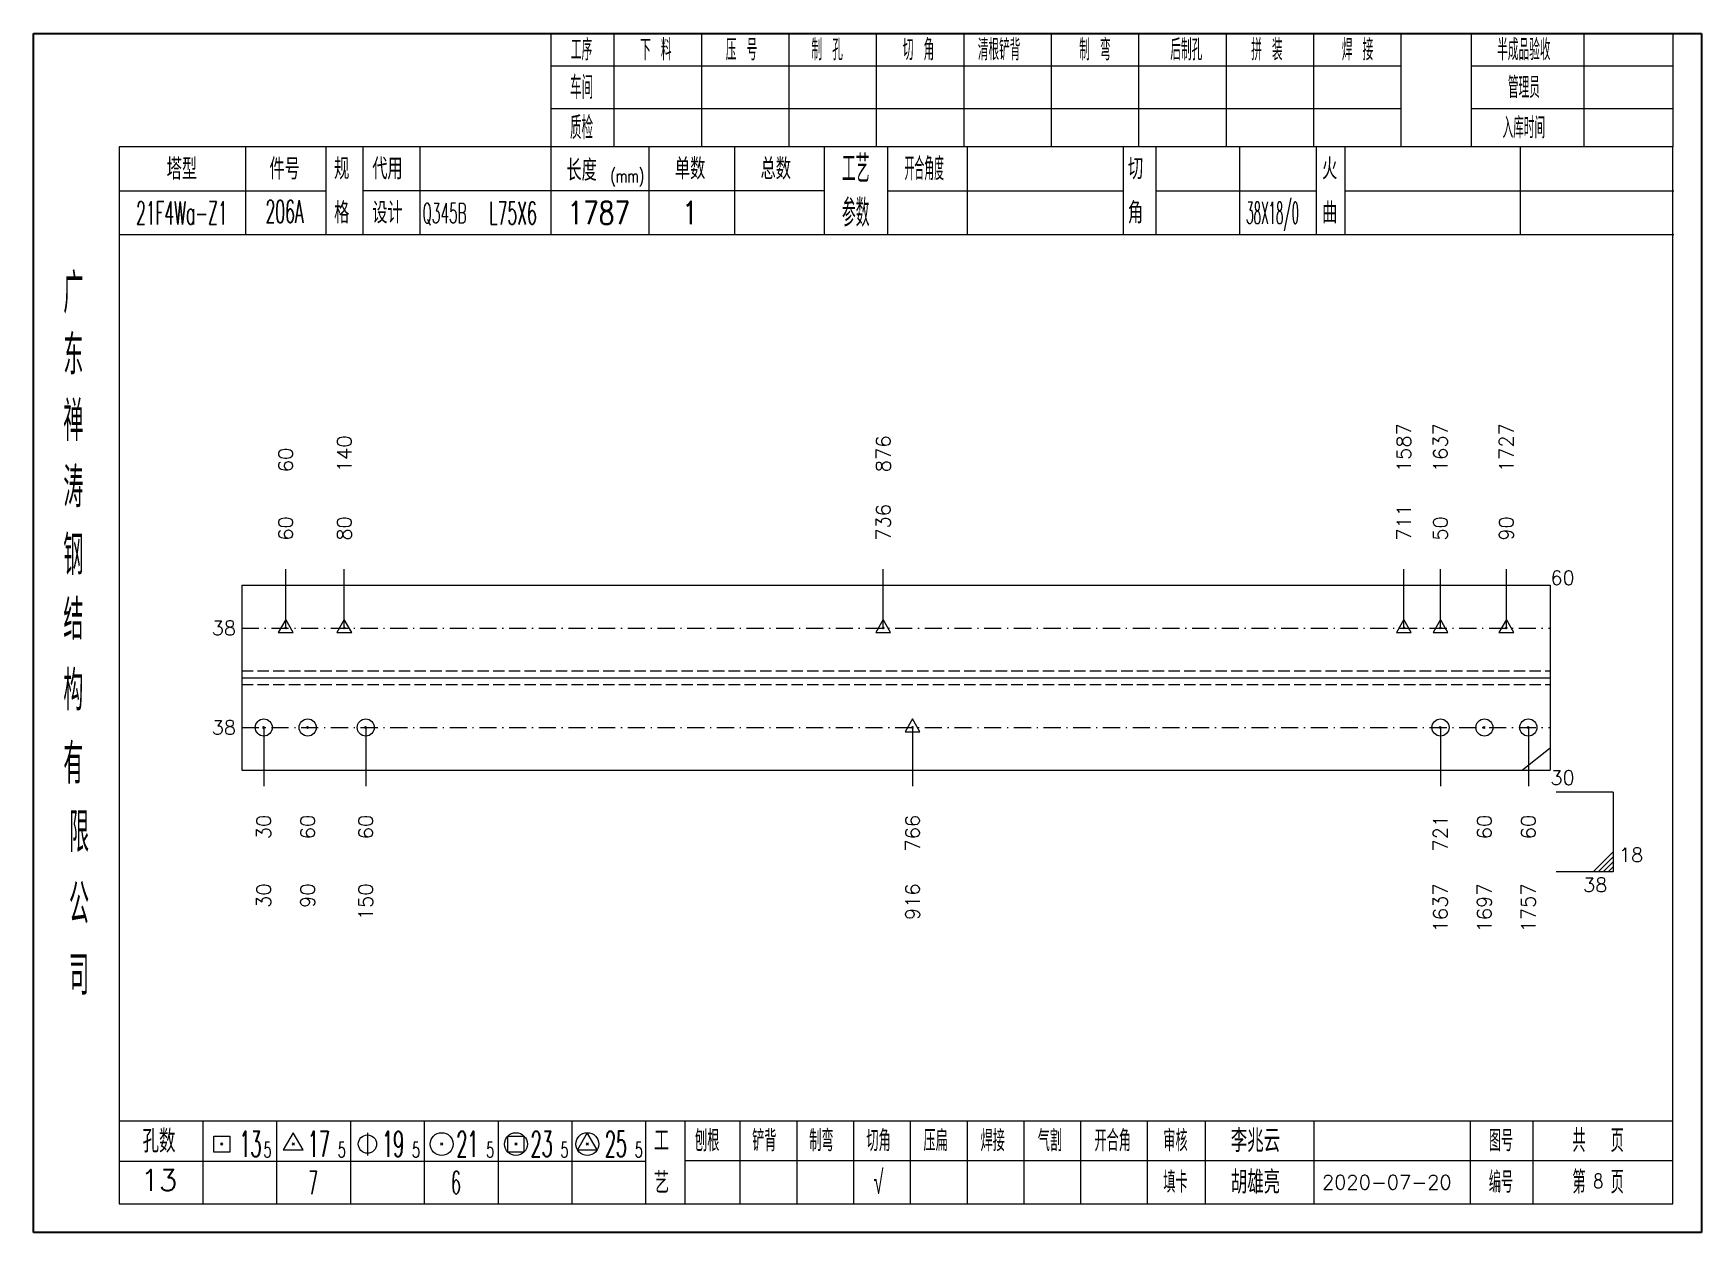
# Model space of a CAD drawing. Extents: x 1310 to 15542, y -76 to 8381.
# Drawn here: x 3701.3 to 3993.5, y 5083.7 to 5293.7 of the extents above; entities that cross this region are included whole.
import ezdxf
from ezdxf.enums import TextEntityAlignment as Align

# ---------------------------------------------------------------- set-up
doc = ezdxf.new("R2010")
doc.units = 0
doc.header["$MEASUREMENT"] = 0
doc.linetypes.add('一点画线', pattern=[5.2, 3, -1, 0.2, -1])
doc.linetypes.add('虚线', pattern=[2.75, 2, -0.75])
doc.layers.get('0').update_dxf_attribs({"linetype": 'CONTINUOUS', "lineweight": 25})
for name, color, linetype, lineweight in [('1', 7, 'CONTINUOUS', 25), ('4', 7, 'CONTINUOUS', 25), ('5', 7, 'CONTINUOUS', 25)]:
    doc.layers.add(name, color=color, linetype=linetype, lineweight=lineweight)
doc.styles.get("Standard").update_dxf_attribs({"font": 'simplex.shx', "width": 0.7, "height": 3, "bigfont": 'gbhzfs.shx'})

msp = doc.modelspace()

# ---------------------------------------------------------------- texts
at = {"color": 7, "linetype": 'Continuous', "lineweight": 13}
for s, p in [('1587', (3941.318, 5216.854)), ('1637', (3947.729, 5216.854)), ('1727', (3959.268, 5216.854)), ('60', (3745.525, 5216.854)), ('140', (3755.783, 5216.854)), ('876', (3850.153, 5216.854))]:
    msp.add_text(s, height=2.5, rotation=90, dxfattribs=at).set_placement(p, align=Align.MIDDLE_LEFT)
at = {"color": 8, "linetype": 'Continuous', "lineweight": 9}
for s, p in [('60', (3745.525, 5204.854)), ('80', (3755.783, 5204.854)), ('736', (3850.153, 5204.854)), ('711', (3941.318, 5204.854)), ('50', (3947.729, 5204.854)), ('90', (3959.268, 5204.854))]:
    msp.add_text(s, height=2.5, rotation=90, dxfattribs=at).set_placement(p, align=Align.MIDDLE_LEFT)
at = {"color": 7, "linetype": 'Continuous', "lineweight": 13}
msp.add_text('60', height=2.5, dxfattribs=at).set_placement((3966.962, 5198.354), align=Align.MIDDLE_LEFT)
for p in [(3736.832, 5189.554), (3736.832, 5172.154)]:
    msp.add_text('38', height=2.5, dxfattribs=at).set_placement(p, align=Align.MIDDLE_RIGHT)
msp.add_text('18', height=2.5, dxfattribs=at).set_placement((3978.962, 5147.854), align=Align.BOTTOM_LEFT)
msp.add_text('38', height=2.5, dxfattribs=at).set_placement((3976.962, 5145.854), align=Align.TOP_RIGHT)
at = {"layer": '1', "color": 7, "linetype": 'Continuous', "lineweight": 13}
msp.add_text('30', height=2.5, dxfattribs=at).set_placement((3966.962, 5163.354), align=Align.MIDDLE_LEFT)
at = {"layer": '1', "color": 8, "linetype": 'Continuous', "lineweight": 9}
for s, p in [('30', (3741.678, 5156.854)), ('60', (3749.372, 5156.854)), ('60', (3759.533, 5156.854)), ('766', (3855.282, 5156.854)), ('60', (3955.422, 5156.854)), ('60', (3963.115, 5156.854)), ('721', (3947.729, 5156.854))]:
    msp.add_text(s, height=2.5, rotation=90, dxfattribs=at).set_placement(p, align=Align.MIDDLE_RIGHT)
at = {"layer": '1', "color": 7, "linetype": 'Continuous', "lineweight": 13}
for s, p in [('30', (3741.678, 5144.854)), ('90', (3749.372, 5144.854)), ('150', (3759.533, 5144.854)), ('916', (3855.282, 5144.854)), ('1637', (3947.729, 5144.854)), ('1697', (3955.422, 5144.854)), ('1757', (3963.115, 5144.854))]:
    msp.add_text(s, height=2.5, rotation=90, dxfattribs=at).set_placement(p, align=Align.MIDDLE_RIGHT)
at = {"layer": '4', "color": 1, "linetype": 'Continuous', "lineweight": 25}
for s, height, width, p in [('工序', 3.7, 0.7, (3797.332, 5290.811)), ('下 料', 3.7, 0.7, (3810.332, 5290.811)), ('压 号', 3.7, 0.7, (3825.332, 5290.811)), ('制 孔', 3.7, 0.7, (3840.332, 5290.811)), ('切 角', 3.7, 0.7, (3856.332, 5290.811)), ('清根铲背 ', 3.7, 0.7, (3871.332, 5290.811)), (' 制 弯', 3.7, 0.7, (3886.332, 5290.811)), (' 后制孔', 3.7, 0.7, (3902.332, 5290.811)), ('拼 装', 3.7, 0.7, (3917.332, 5290.811)), (' 焊 接', 3.7, 0.7, (3932.332, 5290.811)), ('半成品验收', 3.7, 0.7, (3962.332, 5290.811)), ('车间', 4, 0.7, (3797.332, 5284.211)), ('管理员', 3.7, 0.7, (3962.332, 5284.211)), ('质检', 4, 0.7, (3797.332, 5277.151)), ('入库时间', 3.7, 0.7, (3962.332, 5277.151)), ('(mm)', 2.24, 0.7, (3805.332, 5268.711)), ('工艺', 4.8, 0.7, (3845.332, 5269.971)), ('开合角度', 4, 0.6, (3857.332, 5269.971)), ('21F4Wa-Z1', 4, 0.5, (3727.332, 5262.231)), ('206A', 4, 0.5, (3745.332, 5262.481)), ('L75X6', 4, 0.5, (3785.332, 5262.211)), ('1787', 4, 0.8, (3800.332, 5262.261)), ('1', 4, 0.8, (3816.332, 5262.261)), ('参数', 4.8, 0.7, (3845.332, 5262.261)), ('38X18/0', 3.8, 0.4, (3918.332, 5262.261)), ('Q345B', 3.5, 0.5, (3773.332, 5262.211)), ('广', 6.96, 0.7, (3708.332, 5248.181)), ('东', 6.96, 0.7, (3708.332, 5237.391)), ('禅', 6.96, 0.7, (3708.332, 5225.801)), ('涛', 6.96, 0.7, (3708.332, 5214.201)), ('钢', 6.96, 0.7, (3708.332, 5202.311)), ('结', 6.96, 0.7, (3708.332, 5191.001)), ('构', 6.96, 0.7, (3708.332, 5178.621)), ('有', 6.96, 0.7, (3708.332, 5165.811)), ('限', 6.96, 0.7, (3709.332, 5153.811)), ('公', 6.96, 0.7, (3709.332, 5141.271)), ('司', 6.96, 0.7, (3709.332, 5128.791)), ('13', 4.47, 0.5, (3739.332, 5099.211)), ('17', 4.47, 0.5, (3751.332, 5099.211)), ('19', 4.47, 0.5, (3764.332, 5099.211)), ('21', 4.47, 0.5, (3777.332, 5099.211)), ('23', 4.47, 0.5, (3790.332, 5099.211)), ('25', 4.47, 0.5, (3803.332, 5099.211)), ('刨根', 3.7, 0.8, (3819.332, 5099.811)), ('铲背', 3.7, 0.8, (3829.332, 5099.811)), ('制弯', 3.7, 0.8, (3839.332, 5099.811)), ('切角', 3.7, 0.8, (3849.332, 5099.811)), ('压扁', 3.7, 0.8, (3859.332, 5099.811)), ('焊接', 3.7, 0.8, (3869.332, 5099.811)), ('气割', 3.7, 0.8, (3879.332, 5099.811)), ('开合角', 3.7, 0.8, (3890.332, 5099.811)), ('审核', 3.7, 0.8, (3901.332, 5099.811)), ('图号', 3.7, 0.8, (3958.332, 5099.811)), ('共  页', 4, 0.8, (3975.332, 5099.811)), ('5', 2.68, 0.6, (3742.332, 5098.211)), ('5', 2.68, 0.6, (3755.332, 5098.211)), ('5', 2.68, 0.6, (3768.332, 5098.211)), ('5', 2.68, 0.6, (3781.332, 5098.211)), ('5', 2.68, 0.6, (3794.332, 5098.211)), ('5', 2.68, 0.6, (3807.332, 5098.211)), ('√', 4, 0.6, (3849.332, 5092.541)), ('填卡', 3.7, 0.8, (3901.332, 5092.541)), ('编号', 3.7, 0.8, (3958.332, 5092.541)), ('第  页', 4, 0.8, (3975.332, 5092.541)), ('7', 4, 0.5, (3750.332, 5092.461)), ('6', 4, 0.5, (3775.332, 5092.461))]:
    msp.add_text(s, height=height, dxfattribs=dict(at, width=width)).set_placement(p, align=Align.MIDDLE_CENTER)
for s, height, p in [('塔型', 3.7, (3727.332, 5269.941)), ('件号', 3.7, (3745.332, 5269.941)), ('规', 3.7, (3755.332, 5269.971)), ('代用', 3.7, (3763.332, 5269.971)), ('长度', 3.7, (3797.332, 5269.711)), ('单数', 3.7, (3816.332, 5269.971)), ('总数', 3.7, (3831.332, 5269.971)), ('切', 3.7, (3894.332, 5269.971)), ('火', 3.7, (3928.332, 5269.971)), ('格', 3.7, (3755.332, 5262.261)), ('设计', 3.7, (3763.332, 5262.261)), ('角', 3.7, (3894.332, 5262.261)), ('曲', 3.7, (3928.332, 5262.261)), ('孔数', 4, (3723.332, 5099.731)), ('工', 3.7, (3811.332, 5099.811)), ('李兆云', 4, (3915.332, 5099.811)), ('13', 3.7, (3723.332, 5092.901)), ('胡雄亮', 4, (3915.332, 5092.541)), ('艺', 3.7, (3811.332, 5092.461)), ('2020-07-20', 2.5, (3938.332, 5092.541))]:
    msp.add_text(s, height=height, dxfattribs=at).set_placement(p, align=Align.MIDDLE_CENTER)
at = {"layer": '4', "color": 6, "linetype": 'Continuous', "lineweight": 25, "width": 0.8}
msp.add_text('8', height=2.5, dxfattribs=at).set_placement((3975.357, 5092.769), align=Align.MIDDLE_CENTER)

# ---------------------------------------------------------------- blocks, each defined once
blk = doc.blocks.new('孔17.5')
at = {"layer": '5', "color": 7, "linetype": 'Continuous', "lineweight": 13}
for p, q in [((0, 1), (-0.866, -0.5)), ((-0.1, -0.1), (0.1, 0.1)), ((0.1, -0.1), (-0.1, 0.1)), ((0.866, -0.5), (0, 1)), ((-0.866, -0.5), (0.866, -0.5))]:
    blk.add_line(p, q, dxfattribs=at)
blk = doc.blocks.new('孔21.5')
at = {"layer": '5', "color": 7, "linetype": 'Continuous', "lineweight": 13}
for p, q in [((-0.1, -0.1), (0.1, 0.1)), ((0.1, -0.1), (-0.1, 0.1))]:
    blk.add_line(p, q, dxfattribs=at)
blk.add_circle((0, 0), 1, dxfattribs=at)
blk = doc.blocks.new('CTJGK')
at = {"color": 6, "linetype": 'Continuous'}
for p, q in [((0, 209.97), (292.13, 209.97)), ((0, 0), (0, 209.97)), ((292.13, 209.97), (292.13, 0)), ((292.13, 0), (0, 0))]:
    blk.add_line(p, q, dxfattribs=at)

# ---------------------------------------------------------------- linework, layer by layer
at = {"color": 7, "linetype": 'Continuous', "lineweight": 18}
for p, q in [((3737.832, 5197.054), (3737.832, 5164.654)), ((3737.832, 5197.054), (3966.962, 5197.054)), ((3966.962, 5197.054), (3966.962, 5164.654)), ((3737.832, 5180.854), (3966.962, 5180.854))]:
    msp.add_line(p, q, dxfattribs=at)
at = {"color": 7, "linetype": 'Continuous', "lineweight": 13}
for p, q in [((3745.525, 5189.554), (3745.525, 5199.854)), ((3755.783, 5189.554), (3755.783, 5199.854)), ((3850.153, 5189.554), (3850.153, 5199.854)), ((3941.318, 5189.554), (3941.318, 5199.854)), ((3947.729, 5189.554), (3947.729, 5199.854)), ((3959.268, 5189.554), (3959.268, 5199.854)), ((3741.678, 5172.154), (3741.678, 5161.854)), ((3759.533, 5172.154), (3759.533, 5161.854)), ((3855.282, 5172.154), (3855.282, 5161.854)), ((3947.729, 5172.154), (3947.729, 5161.854)), ((3963.115, 5172.154), (3963.115, 5161.854)), ((3966.962, 5168.542), (3962.089, 5164.654)), ((3977.962, 5160.854), (3967.962, 5160.854)), ((3977.962, 5160.854), (3977.962, 5146.854)), ((3974.462, 5146.854), (3977.962, 5150.354)), ((3975.337, 5146.854), (3977.962, 5149.479)), ((3976.212, 5146.854), (3977.962, 5148.604)), ((3977.087, 5146.854), (3977.962, 5147.729)), ((3977.962, 5146.854), (3967.962, 5146.854))]:
    msp.add_line(p, q, dxfattribs=at)
at = {"color": 3, "linetype": '一点画线', "lineweight": 13}
for p, q in [((3737.832, 5189.554), (3966.962, 5189.554)), ((3737.832, 5172.154), (3966.962, 5172.154))]:
    msp.add_line(p, q, dxfattribs=at)
at = {"color": 1, "linetype": '虚线', "lineweight": 18}
for p, q in [((3737.832, 5182.054), (3966.962, 5182.054)), ((3737.832, 5179.654), (3966.962, 5179.654))]:
    msp.add_line(p, q, dxfattribs=at)
at = {"layer": '1', "color": 7, "linetype": 'Continuous', "lineweight": 18}
msp.add_line((3737.832, 5164.654), (3966.962, 5164.654), dxfattribs=at)
at = {"layer": '4', "color": 1, "linetype": 'Continuous', "lineweight": 18}
for p, q in [((3701.332, 5293.681), (3701.332, 5083.711)), ((3993.462, 5293.681), (3701.332, 5293.681)), ((3791.962, 5293.681), (3791.962, 5273.841)), ((3802.992, 5293.681), (3802.992, 5273.821)), ((3818.302, 5293.681), (3818.302, 5273.821)), ((3833.622, 5293.681), (3833.622, 5273.821)), ((3848.932, 5293.681), (3848.932, 5273.821)), ((3864.242, 5293.681), (3864.242, 5273.821)), ((3879.552, 5293.681), (3879.552, 5273.821)), ((3894.872, 5293.681), (3894.872, 5273.821)), ((3910.182, 5293.681), (3910.182, 5273.821)), ((3925.492, 5293.681), (3925.492, 5273.821)), ((3940.802, 5293.681), (3940.802, 5273.841)), ((3940.802, 5293.681), (3940.802, 5273.821)), ((3953.082, 5293.681), (3953.082, 5273.821)), ((3972.832, 5293.681), (3972.832, 5273.821)), ((3988.412, 5293.681), (3988.412, 5273.821)), ((3993.462, 5263.881), (3993.462, 5293.681)), ((3940.802, 5287.951), (3791.962, 5287.951)), ((3988.412, 5287.951), (3953.082, 5287.951)), ((3940.802, 5280.471), (3791.962, 5280.471)), ((3988.412, 5280.471), (3953.082, 5280.471)), ((3716.342, 5273.821), (3716.342, 5088.761)), ((3988.412, 5273.821), (3716.342, 5273.821)), ((3738.462, 5273.831), (3738.462, 5258.411)), ((3752.612, 5258.411), (3752.612, 5273.821)), ((3759.112, 5258.411), (3759.112, 5273.821)), ((3768.982, 5273.821), (3768.982, 5258.411)), ((3791.962, 5273.841), (3791.962, 5258.411)), ((3809.082, 5273.821), (3809.082, 5258.411)), ((3824.132, 5273.821), (3824.132, 5258.411)), ((3839.832, 5273.821), (3839.832, 5258.411)), ((3850.892, 5273.821), (3850.892, 5258.411)), ((3864.842, 5273.821), (3864.842, 5258.411)), ((3892.142, 5273.821), (3892.142, 5258.411)), ((3897.902, 5273.821), (3897.902, 5258.411)), ((3912.522, 5273.821), (3912.522, 5258.411)), ((3925.982, 5273.821), (3925.982, 5258.411)), ((3930.972, 5273.821), (3930.972, 5258.411)), ((3961.712, 5273.821), (3961.712, 5258.411)), ((3988.412, 5088.761), (3988.412, 5273.821)), ((3752.612, 5266.061), (3716.342, 5266.061)), ((3839.832, 5266.111), (3759.112, 5266.111)), ((3850.892, 5266.111), (3892.142, 5266.111)), ((3897.902, 5266.111), (3925.982, 5266.111)), ((3930.972, 5266.111), (3988.592, 5266.111)), ((3993.462, 5083.711), (3993.462, 5263.881)), ((3988.592, 5258.411), (3716.342, 5258.411)), ((3716.342, 5103.291), (3988.412, 5103.291)), ((3731.032, 5103.291), (3731.032, 5088.761)), ((3743.962, 5088.761), (3743.962, 5103.291)), ((3756.892, 5103.291), (3756.892, 5088.761)), ((3769.812, 5088.761), (3769.812, 5103.291)), ((3782.742, 5103.291), (3782.742, 5088.761)), ((3795.672, 5088.761), (3795.672, 5103.291)), ((3808.592, 5088.761), (3808.592, 5103.291)), ((3815.462, 5088.761), (3815.462, 5103.291)), ((3825.122, 5088.761), (3825.122, 5103.291)), ((3835.062, 5088.761), (3835.062, 5103.291)), ((3845.002, 5088.761), (3845.002, 5103.291)), ((3854.952, 5088.761), (3854.952, 5103.291)), ((3864.892, 5088.761), (3864.892, 5103.291)), ((3874.832, 5088.761), (3874.832, 5103.291)), ((3884.782, 5088.761), (3884.782, 5103.291)), ((3896.422, 5088.761), (3896.422, 5103.291)), ((3906.572, 5088.761), (3906.572, 5103.291)), ((3925.632, 5088.761), (3925.632, 5103.291)), ((3953.012, 5088.761), (3953.012, 5103.291)), ((3963.972, 5088.761), (3963.972, 5103.291)), ((3808.592, 5096.161), (3716.342, 5096.161)), ((3815.422, 5096.321), (3988.412, 5096.321)), ((3716.342, 5088.761), (3988.412, 5088.761)), ((3701.332, 5083.711), (3993.462, 5083.711))]:
    msp.add_line(p, q, dxfattribs=at)
at = {"layer": '4', "color": 7, "linetype": 'Continuous', "lineweight": 13}
for p, q in [((3732.918, 5097.797), (3732.918, 5100.625)), ((3732.918, 5100.625), (3735.746, 5100.625)), ((3735.746, 5100.625), (3735.746, 5097.797)), ((3746.832, 5101.211), (3745.1, 5098.211)), ((3748.564, 5098.211), (3746.832, 5101.211)), ((3759.832, 5101.211), (3759.832, 5097.211)), ((3784.418, 5097.797), (3784.418, 5100.625)), ((3784.418, 5100.625), (3787.246, 5100.625)), ((3787.246, 5100.625), (3787.246, 5097.797)), ((3798.332, 5101.211), (3796.6, 5098.211)), ((3800.064, 5098.211), (3798.332, 5101.211)), ((3735.746, 5097.797), (3732.918, 5097.797)), ((3734.132, 5099.011), (3734.532, 5099.411)), ((3734.532, 5099.011), (3734.132, 5099.411)), ((3745.1, 5098.211), (3748.564, 5098.211)), ((3746.632, 5099.011), (3747.032, 5099.411)), ((3747.032, 5099.011), (3746.632, 5099.411)), ((3772.632, 5099.011), (3773.032, 5099.411)), ((3773.032, 5099.011), (3772.632, 5099.411)), ((3787.246, 5097.797), (3784.418, 5097.797)), ((3785.632, 5099.011), (3786.032, 5099.411)), ((3786.032, 5099.011), (3785.632, 5099.411)), ((3796.6, 5098.211), (3800.064, 5098.211)), ((3798.132, 5099.011), (3798.532, 5099.411)), ((3798.532, 5099.011), (3798.132, 5099.411))]:
    msp.add_line(p, q, dxfattribs=at)
for centre, radius in [((3759.832, 5099.211), 1.6), ((3772.832, 5099.211), 2), ((3785.832, 5099.211), 2), ((3798.332, 5099.211), 2)]:
    msp.add_circle(centre, radius, dxfattribs=at)

# ---------------------------------------------------------------- block references
at = {"color": 0, "linetype": 'Continuous'}
msp.add_blockref('CTJGK', (3701.332, 5083.711), dxfattribs=at)
at = {"color": 8, "linetype": 'Continuous', "lineweight": 9, "xscale": 1.5, "yscale": 1.5, "zscale": 1.5}
for p in [(3745.525, 5189.554), (3755.783, 5189.554), (3850.153, 5189.554), (3941.318, 5189.554), (3947.729, 5189.554), (3959.268, 5189.554)]:
    msp.add_blockref('孔17.5', p, dxfattribs=at)
at = {"layer": '1', "color": 8, "linetype": 'Continuous', "lineweight": 9, "xscale": 1.5, "yscale": 1.5, "zscale": 1.5}
for name, p in [('孔21.5', (3741.678, 5172.154)), ('孔21.5', (3749.372, 5172.154)), ('孔21.5', (3759.533, 5172.154)), ('孔17.5', (3855.282, 5172.154)), ('孔21.5', (3947.729, 5172.154)), ('孔21.5', (3955.422, 5172.154)), ('孔21.5', (3963.115, 5172.154))]:
    msp.add_blockref(name, p, dxfattribs=at)

msp.set_redraw_order([(e.dxf.handle, doc.entitydb.next_handle()) for e in msp.query("TEXT MTEXT ATTDEF DIMENSION ARC_DIMENSION")])  # texts and dimensions are drawn at this point

doc.saveas('drawing.dxf')
